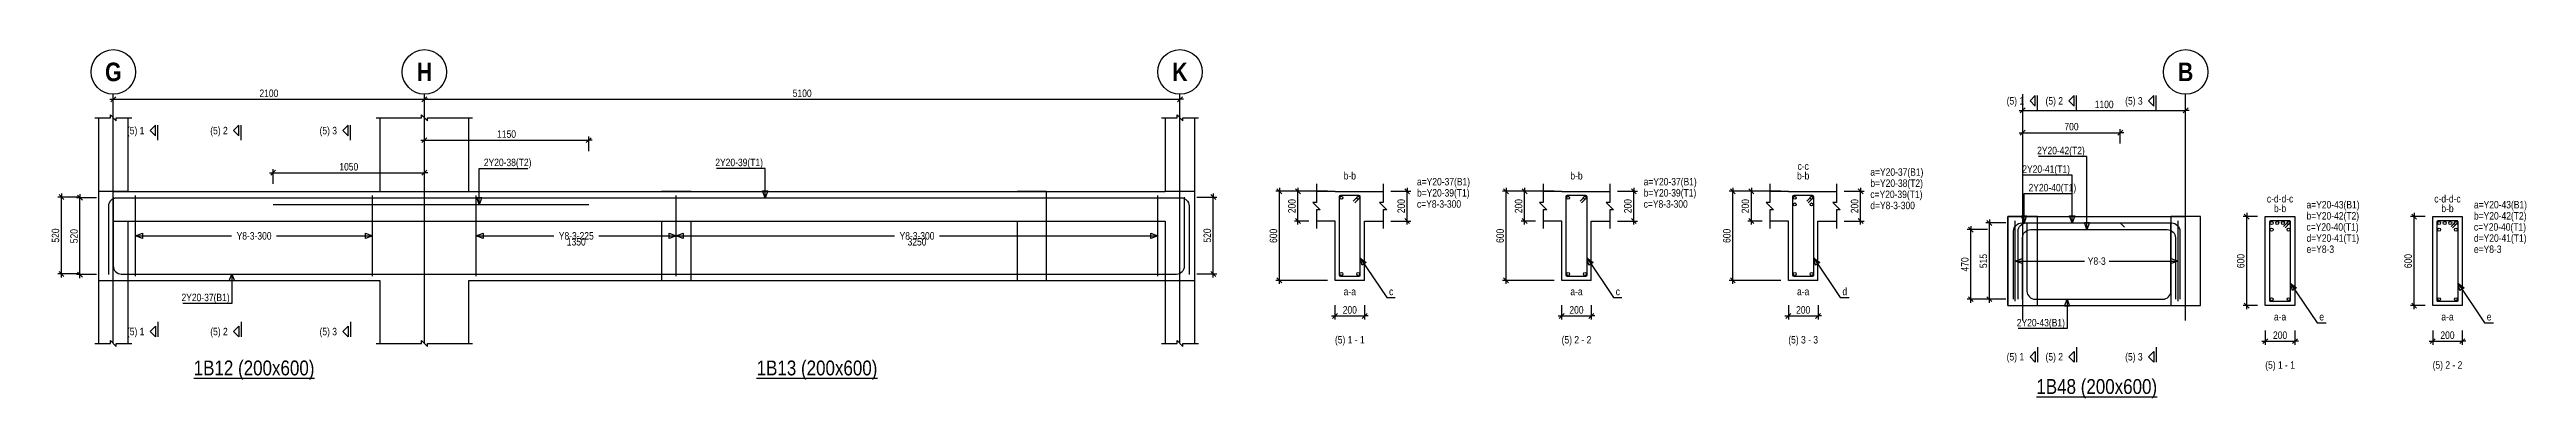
# Model space of a CAD drawing. Extents: x 0 to 206258, y -403073 to 0.
# Drawn here: x 40348 to 73787, y -247194 to -242494 of the extents above; entities that cross this region are included whole.
import ezdxf
from ezdxf.enums import TextEntityAlignment as Align
from ezdxf.lldxf.tags import DXFTag

# ---------------------------------------------------------------- set-up
doc = ezdxf.new("R2010")
doc.units = 0
doc.header["$LTSCALE"] = 1000
for name, color, linetype in [('Axis Circle(Dir 2)', 150, 'Continuous'), ('Axis Label(Dir 1)', 7, 'Continuous'), ('Axis Line(Dir 2)', 150, 'CENTER2'), ('Break Line', 5, 'Continuous'), ('Dimension Line', 5, 'Continuous'), ('Dimension Text', 5, 'Continuous'), ('Front Elevation Line', 40, 'Continuous'), ('Leader Line', 5, 'Continuous'), ('Link Line', 3, 'Continuous'), ('Rebar Kink', 4, 'Continuous'), ('Rebar Label', 6, 'Continuous'), ('Rebar Line', 7, 'Continuous'), ('Section Label', 1, 'Continuous'), ('Section Line', 1, 'Continuous'), ('Top Rebar Label', 6, 'Continuous'), ('Top Rebar Line', 7, 'Continuous')]:
    doc.layers.add(name, color=color, linetype=linetype)
for name, color, linetype, true_color in [('Back Elevation Line', 191, 'HIDDEN2', 0xd4aaff), ('Beam Label(D)', 94, 'Continuous', 0x008100), ('Beam Line(D)', 112, 'Continuous', 0x00bd5e), ('Link Label', 94, 'Continuous', 0x008100)]:
    doc.layers.add(name, color=color, linetype=linetype, true_color=true_color)
doc.styles.add('Axis Label(Dir 1)', font='ARIALNB.TTF', dxfattribs={"height": 250})
doc.styles.add('Beam Label(D)', font='ARIALN.TTF', dxfattribs={"height": 200})
doc.styles.add('Dimension Text', font='ARIALN.TTF', dxfattribs={"height": 100})
doc.styles.add('Link Label', font='ARIALN.TTF', dxfattribs={"height": 100})
doc.styles.add('Rebar Label', font='ARIALN.TTF', dxfattribs={"height": 100})
doc.styles.add('Section Label', font='ARIALN.TTF', dxfattribs={"height": 100})
doc.styles.add('Top Rebar Label', font='ARIALN.TTF', dxfattribs={"height": 100})
tags = doc.linetypes.add('CENTER2', pattern=[1.125, 0.75, -0.125, 0.125, -0.125]).pattern_tags.tags
tags[10:11] = [DXFTag(74, 4), DXFTag(75, 0), DXFTag(340, '0'), DXFTag(46, 0.0), DXFTag(50, 0.0), DXFTag(44, 0.0), DXFTag(45, 0.0)]
tags[8:9] = [DXFTag(74, 4), DXFTag(75, 0), DXFTag(340, '0'), DXFTag(46, 0.0), DXFTag(50, 0.0), DXFTag(44, 0.0), DXFTag(45, 0.0)]
tags[6:7] = [DXFTag(74, 4), DXFTag(75, 0), DXFTag(340, '0'), DXFTag(46, 0.0), DXFTag(50, 0.0), DXFTag(44, 0.0), DXFTag(45, 0.0)]
tags[4:5] = [DXFTag(74, 4), DXFTag(75, 0), DXFTag(340, '0'), DXFTag(46, 0.0), DXFTag(50, 0.0), DXFTag(44, 0.0), DXFTag(45, 0.0)]
tags = doc.linetypes.add('HIDDEN2', pattern=[0.1875, 0.125, -0.0625]).pattern_tags.tags
tags[6:7] = [DXFTag(74, 4), DXFTag(75, 0), DXFTag(340, '0'), DXFTag(46, 0.0), DXFTag(50, 0.0), DXFTag(44, 0.0), DXFTag(45, 0.0)]
tags[4:5] = [DXFTag(74, 4), DXFTag(75, 0), DXFTag(340, '0'), DXFTag(46, 0.0), DXFTag(50, 0.0), DXFTag(44, 0.0), DXFTag(45, 0.0)]
doc.dimstyles.new('BEAM', dxfattribs={"dimtxt": 100, "dimasz": 30, "dimexe": 48.3, "dimexo": 103.5, "dimgap": 30, "dimtad": 1, "dimtoh": 1, "dimdec": 1, "dimlfac": 0.5, "dimdsep": 46, "dimtxsty": 'Dimension Text', "dimblk": 'PCDIM_TICK', "dimcen": 0.09, "dimclrd": 5, "dimclre": 5, "dimclrt": 5, "dimadec": 1, "dimazin": 0, "dimtp": 1, "dimtm": 1, "dimtfac": 1, "dimtdec": 4, "dimtofl": 0, "dimtmove": 0, "dimatfit": 3, "dimfxl": 1, "dimtolj": 1, "dimtzin": 0, "dimarcsym": 0})

msp = doc.modelspace()

# ---------------------------------------------------------------- texts
at = {"layer": 'Axis Label(Dir 1)', "transparency": 33554687, "style": 'Axis Label(Dir 1)'}
for s, p in [('G', (41209.057, -242794.284)), ('H', (45409.057, -242794.284)), ('K', (55609.057, -242794.284)), ('B', (69185.966, -242794.284))]:
    msp.add_text(s, height=250, dxfattribs=at).set_placement(p, align=Align.MIDDLE_CENTER)
at = {"layer": 'Beam Label(D)', "transparency": 33554687, "style": 'Beam Label(D)'}
for s, p in [('%%U1B12 (200x600)', (43109.057, -246684.284)), ('%%U1B13 (200x600)', (50709.057, -246684.284)), ('%%U1B48 (200x600)', (67985.966, -246934.284))]:
    msp.add_text(s, height=200, dxfattribs=at).set_placement(p, align=Align.TOP_CENTER)
at = {"layer": 'Dimension Text', "transparency": 33554687, "style": 'Dimension Text'}
for s, p in [('1350', (47459.057, -245034.284)), ('3250', (52059.057, -245034.284))]:
    msp.add_text(s, height=100, dxfattribs=at).set_placement(p, align=Align.TOP_CENTER)
at = {"layer": 'Link Label', "transparency": 33554687, "style": 'Link Label'}
for s, p in [(' c=Y8-3-300', (58777.057, -244624.284)), (' c=Y8-3-300', (61837.296, -244624.284)), (' d=Y8-3-300', (64897.535, -244644.284)), (' e=Y8-3', (70785.966, -245234.284)), (' e=Y8-3', (73046.205, -245234.284)), ('c', (58432.057, -245804.284)), ('c', (61492.296, -245804.284)), ('d', (64552.535, -245804.284)), ('e', (70990.966, -246144.284)), ('e', (73251.205, -246144.284))]:
    msp.add_text(s, height=100, dxfattribs=at).set_placement(p)
for s, p in [('Y8-3-300', (43109.057, -245004.284)), ('Y8-3-225', (47459.057, -245004.284)), ('Y8-3-300', (52059.057, -245004.284)), ('Y8-3', (67985.966, -245344.284))]:
    msp.add_text(s, height=100, dxfattribs=at).set_placement(p, align=Align.MIDDLE_CENTER)
at = {"layer": 'Rebar Label', "transparency": 33554687, "style": 'Rebar Label'}
for s, p in [('c-c', (64022.535, -244144.284)), ('b-b', (57902.057, -244274.284)), ('b-b', (60962.296, -244274.284)), ('b-b', (64022.535, -244274.284)), ('c-d-d-c', (70460.966, -244584.284)), ('b-b', (70460.966, -244714.284)), ('c-d-d-c', (72721.205, -244584.284)), ('b-b', (72721.205, -244714.284)), ('a-a', (57902.057, -245834.284)), ('a-a', (60962.296, -245834.284)), ('a-a', (64022.535, -245834.284)), ('a-a', (70460.966, -246174.284)), ('a-a', (72721.205, -246174.284))]:
    msp.add_text(s, height=100, dxfattribs=at).set_placement(p, align=Align.BOTTOM_CENTER)
for s, p in [(' a=Y20-37(B1)', (64897.535, -244194.284)), (' a=Y20-37(B1)', (58777.057, -244324.284)), (' a=Y20-37(B1)', (61837.296, -244324.284)), (' a=Y20-43(B1)', (70785.966, -244634.284)), (' a=Y20-43(B1)', (73046.205, -244634.284))]:
    msp.add_text(s, height=100, dxfattribs=at).set_placement(p)
for s, p in [(' 2Y20-37(B1)', (42779.057, -245884.284)), (' 2Y20-43(B1)', (67555.966, -246224.284))]:
    msp.add_text(s, height=100, dxfattribs=at).set_placement(p, align=Align.RIGHT)
at = {"layer": 'Section Label', "transparency": 33554687, "style": 'Section Label'}
for s, p in [('(5) 1', (67005.256, -243184.994)), ('(5) 2', (67530.256, -243184.994)), ('(5) 3', (68605.255, -243184.994)), ('(5) 1', (41628.346, -243584.994)), ('(5) 2', (42753.346, -243584.994)), ('(5) 3', (44228.346, -243584.994)), ('(5) 1', (41628.346, -246293.573)), ('(5) 2', (42753.346, -246293.573)), ('(5) 3', (44228.346, -246293.573)), ('(5) 1', (67005.256, -246633.573)), ('(5) 2', (67530.256, -246633.573)), ('(5) 3', (68605.255, -246633.573))]:
    msp.add_text(s, height=100, dxfattribs=at).set_placement(p, align=Align.MIDDLE_RIGHT)
for s, p in [('(5) 1 - 1', (57902.057, -246484.284)), ('(5) 2 - 2', (60962.296, -246484.284)), ('(5) 3 - 3', (64022.535, -246484.284)), ('(5) 1 - 1', (70460.966, -246824.284)), ('(5) 2 - 2', (72721.205, -246824.284))]:
    msp.add_text(s, height=100, dxfattribs=at).set_placement(p, align=Align.BOTTOM_CENTER)
at = {"layer": 'Top Rebar Label', "transparency": 33554687, "style": 'Top Rebar Label'}
for s, p in [(' 2Y20-38(T2)', (46179.057, -244064.284)), (' b=Y20-39(T1)', (58777.057, -244474.284)), (' b=Y20-39(T1)', (61837.296, -244474.284)), (' c=Y20-39(T1)', (64897.535, -244494.284)), (' b=Y20-38(T2)', (64897.535, -244344.284)), (' 2Y20-40(T1)', (67033.966, -244404.284)), (' b=Y20-42(T2)', (70785.966, -244784.284)), (' b=Y20-42(T2)', (73046.205, -244784.284)), (' c=Y20-40(T1)', (70785.966, -244934.284)), (' d=Y20-41(T1)', (70785.966, -245084.284)), (' c=Y20-40(T1)', (73046.205, -244934.284)), (' d=Y20-41(T1)', (73046.205, -245084.284))]:
    msp.add_text(s, height=100, dxfattribs=at).set_placement(p)
for s, p in [(' 2Y20-39(T1)', (49979.057, -244064.284)), (' 2Y20-41(T1)', (67623.966, -244154.284)), (' 2Y20-42(T2)', (67823.966, -243904.284))]:
    msp.add_text(s, height=100, dxfattribs=at).set_placement(p, align=Align.RIGHT)

# ---------------------------------------------------------------- blocks, each defined once
blk = doc.blocks.new('PCDIM_TICK')
at = {"layer": 'Dimension Line', "color": 0, "transparency": 33554687}
for p, q in [((1.1, 1.1), (-1.1, -1.1)), ((1.6, 0), (0, 0))]:
    blk.add_line(p, q, dxfattribs=at)
blk = doc.blocks.new('*U3196')
at = {"layer": 'Dimension Line', "color": 5, "true_color": 0x0000ff, "transparency": 16777216}
for p, q in [((43367, -244301), (43367, -244106)), ((45409, -244301), (45409, -244106)), ((43367, -244154), (45409, -244154))]:
    blk.add_line(p, q, dxfattribs=at)
at = {"layer": 'Dimension Line', "color": 5, "true_color": 0x0000ff, "transparency": 16777216, "xscale": 30, "yscale": 30, "rotation": 180.0000000000004}
blk.add_blockref('PCDIM_TICK', (43367, -244154), dxfattribs=at)
at = {"layer": 'Dimension Line', "color": 5, "true_color": 0x0000ff, "transparency": 16777216, "xscale": 30, "yscale": 30}
blk.add_blockref('PCDIM_TICK', (45409, -244154), dxfattribs=at)
at = {"layer": 'Dimension Line', "color": 5, "true_color": 0x0000ff, "transparency": 16777216, "insert": (44388, -244124), "char_height": 100, "width": 238.4, "attachment_point": 8, "style": 'Dimension Text'}
blk.add_mtext('1050', dxfattribs=at)
blk = doc.blocks.new('*U3197')
at = {"layer": 'Dimension Line', "color": 5, "true_color": 0x0000ff, "transparency": 16777216}
for p, q in [((40984, -244490), (40711, -244490)), ((40759, -245526), (40759, -244490)), ((40984, -245526), (40711, -245526))]:
    blk.add_line(p, q, dxfattribs=at)
at = {"layer": 'Dimension Line', "color": 5, "true_color": 0x0000ff, "transparency": 16777216, "xscale": 30, "yscale": 30}
for p, rotation in [((40759, -244490), 89.99999999999447), ((40759, -245526), 269.9999999999834)]:
    blk.add_blockref('PCDIM_TICK', p, dxfattribs=dict(at, rotation=rotation))
at = {"layer": 'Dimension Line', "color": 5, "true_color": 0x0000ff, "transparency": 16777216, "insert": (40729, -245008), "char_height": 100, "width": 181.5, "attachment_point": 8, "rotation": 90, "style": 'Dimension Text'}
blk.add_mtext('520', dxfattribs=at)
blk = doc.blocks.new('*U3198')
at = {"layer": 'Dimension Line', "color": 5, "true_color": 0x0000ff, "transparency": 16777216}
for p, q in [((40734, -244482), (40461, -244482)), ((40509, -245518), (40509, -244482)), ((40734, -245518), (40461, -245518))]:
    blk.add_line(p, q, dxfattribs=at)
at = {"layer": 'Dimension Line', "color": 5, "true_color": 0x0000ff, "transparency": 16777216, "xscale": 30, "yscale": 30}
for p, rotation in [((40509, -244482), 89.99999999999447), ((40509, -245518), 269.9999999999834)]:
    blk.add_blockref('PCDIM_TICK', p, dxfattribs=dict(at, rotation=rotation))
at = {"layer": 'Dimension Line', "color": 5, "true_color": 0x0000ff, "transparency": 16777216, "insert": (40479, -245000), "char_height": 100, "width": 181.5, "attachment_point": 8, "rotation": 90, "style": 'Dimension Text'}
blk.add_mtext('520', dxfattribs=at)
blk = doc.blocks.new('*U3199')
at = {"layer": 'Dimension Line', "color": 5, "true_color": 0x0000ff, "transparency": 16777216}
for p, q in [((41209, -243311), (41209, -243116)), ((41209, -243164), (45409, -243164)), ((45409, -243311), (45409, -243116))]:
    blk.add_line(p, q, dxfattribs=at)
at = {"layer": 'Dimension Line', "color": 5, "true_color": 0x0000ff, "transparency": 16777216, "xscale": 30, "yscale": 30, "rotation": 180.0000000000004}
blk.add_blockref('PCDIM_TICK', (41209, -243164), dxfattribs=at)
at = {"layer": 'Dimension Line', "color": 5, "true_color": 0x0000ff, "transparency": 16777216, "xscale": 30, "yscale": 30}
blk.add_blockref('PCDIM_TICK', (45409, -243164), dxfattribs=at)
at = {"layer": 'Dimension Line', "color": 5, "true_color": 0x0000ff, "transparency": 16777216, "insert": (43309, -243134), "char_height": 100, "width": 247.25, "attachment_point": 8, "style": 'Dimension Text'}
blk.add_mtext('2100', dxfattribs=at)
blk = doc.blocks.new('*U3212')
at = {"layer": 'Dimension Line', "color": 5, "true_color": 0x0000ff, "transparency": 16777216}
for p, q in [((45409, -243861), (45409, -243666)), ((45409, -243714), (47627, -243714)), ((47627, -243861), (47627, -243666))]:
    blk.add_line(p, q, dxfattribs=at)
at = {"layer": 'Dimension Line', "color": 5, "true_color": 0x0000ff, "transparency": 16777216, "xscale": 30, "yscale": 30, "rotation": 180.0000000000004}
blk.add_blockref('PCDIM_TICK', (45409, -243714), dxfattribs=at)
at = {"layer": 'Dimension Line', "color": 5, "true_color": 0x0000ff, "transparency": 16777216, "xscale": 30, "yscale": 30}
blk.add_blockref('PCDIM_TICK', (47627, -243714), dxfattribs=at)
at = {"layer": 'Dimension Line', "color": 5, "true_color": 0x0000ff, "transparency": 16777216, "insert": (46518, -243684), "char_height": 100, "width": 238.4, "attachment_point": 8, "style": 'Dimension Text'}
blk.add_mtext('1150', dxfattribs=at)
blk = doc.blocks.new('*U3213')
at = {"layer": 'Dimension Line', "color": 5, "true_color": 0x0000ff, "transparency": 16777216}
for p, q in [((55835, -244482), (56107, -244482)), ((56059, -245518), (56059, -244482)), ((55835, -245518), (56107, -245518))]:
    blk.add_line(p, q, dxfattribs=at)
at = {"layer": 'Dimension Line', "color": 5, "true_color": 0x0000ff, "transparency": 16777216, "xscale": 30, "yscale": 30}
for p, rotation in [((56059, -244482), 89.99999999999447), ((56059, -245518), 269.9999999999834)]:
    blk.add_blockref('PCDIM_TICK', p, dxfattribs=dict(at, rotation=rotation))
at = {"layer": 'Dimension Line', "color": 5, "true_color": 0x0000ff, "transparency": 16777216, "insert": (56029, -245000), "char_height": 100, "width": 181.5, "attachment_point": 8, "rotation": 90, "style": 'Dimension Text'}
blk.add_mtext('520', dxfattribs=at)
blk = doc.blocks.new('*U3214')
at = {"layer": 'Dimension Line', "color": 5, "true_color": 0x0000ff, "transparency": 16777216}
for p, q in [((45409, -243311), (45409, -243116)), ((45409, -243164), (55609, -243164)), ((55609, -243311), (55609, -243116))]:
    blk.add_line(p, q, dxfattribs=at)
at = {"layer": 'Dimension Line', "color": 5, "true_color": 0x0000ff, "transparency": 16777216, "xscale": 30, "yscale": 30, "rotation": 180.0000000000004}
blk.add_blockref('PCDIM_TICK', (45409, -243164), dxfattribs=at)
at = {"layer": 'Dimension Line', "color": 5, "true_color": 0x0000ff, "transparency": 16777216, "xscale": 30, "yscale": 30}
blk.add_blockref('PCDIM_TICK', (55609, -243164), dxfattribs=at)
at = {"layer": 'Dimension Line', "color": 5, "true_color": 0x0000ff, "transparency": 16777216, "insert": (50509, -243134), "char_height": 100, "width": 245.98, "attachment_point": 8, "style": 'Dimension Text'}
blk.add_mtext('5100', dxfattribs=at)
blk = doc.blocks.new('*U3200')
at = {"layer": 'Dimension Line', "color": 5, "true_color": 0x0000ff, "transparency": 16777216}
for p, q in [((58456, -244404), (58725, -244404)), ((58677, -244804), (58677, -244404)), ((58456, -244804), (58725, -244804))]:
    blk.add_line(p, q, dxfattribs=at)
at = {"layer": 'Dimension Line', "color": 5, "true_color": 0x0000ff, "transparency": 16777216, "xscale": 30, "yscale": 30}
for p, rotation in [((58677, -244404), 89.99999999999447), ((58677, -244804), 269.9999999999834)]:
    blk.add_blockref('PCDIM_TICK', p, dxfattribs=dict(at, rotation=rotation))
at = {"layer": 'Dimension Line', "color": 5, "true_color": 0x0000ff, "transparency": 16777216, "insert": (58647, -244604), "char_height": 100, "width": 182.77, "attachment_point": 8, "rotation": 90, "style": 'Dimension Text'}
blk.add_mtext('200', dxfattribs=at)
blk = doc.blocks.new('*U3201')
at = {"layer": 'Dimension Line', "color": 5, "true_color": 0x0000ff, "transparency": 16777216}
for p, q in [((57349, -244404), (57154, -244404)), ((57202, -244804), (57202, -244404)), ((57349, -244804), (57154, -244804))]:
    blk.add_line(p, q, dxfattribs=at)
at = {"layer": 'Dimension Line', "color": 5, "true_color": 0x0000ff, "transparency": 16777216, "xscale": 30, "yscale": 30}
for p, rotation in [((57202, -244404), 89.99999999999447), ((57202, -244804), 269.9999999999834)]:
    blk.add_blockref('PCDIM_TICK', p, dxfattribs=dict(at, rotation=rotation))
at = {"layer": 'Dimension Line', "color": 5, "true_color": 0x0000ff, "transparency": 16777216, "insert": (57172, -244604), "char_height": 100, "width": 182.77, "attachment_point": 8, "rotation": 90, "style": 'Dimension Text'}
blk.add_mtext('200', dxfattribs=at)
blk = doc.blocks.new('*U3202')
at = {"layer": 'Dimension Line', "color": 5, "true_color": 0x0000ff, "transparency": 16777216}
for p, q in [((57599, -244404), (56904, -244404)), ((56952, -245604), (56952, -244404)), ((57599, -245604), (56904, -245604))]:
    blk.add_line(p, q, dxfattribs=at)
at = {"layer": 'Dimension Line', "color": 5, "true_color": 0x0000ff, "transparency": 16777216, "xscale": 30, "yscale": 30}
for p, rotation in [((56952, -244404), 89.99999999999447), ((56952, -245604), 269.9999999999834)]:
    blk.add_blockref('PCDIM_TICK', p, dxfattribs=dict(at, rotation=rotation))
at = {"layer": 'Dimension Line', "color": 5, "true_color": 0x0000ff, "transparency": 16777216, "insert": (56922, -245004), "char_height": 100, "width": 181.97, "attachment_point": 8, "rotation": 90, "style": 'Dimension Text'}
blk.add_mtext('600', dxfattribs=at)
blk = doc.blocks.new('*U3203')
at = {"layer": 'Dimension Line', "color": 5, "true_color": 0x0000ff, "transparency": 16777216}
for p, q in [((57702, -245938), (57702, -246133)), ((57702, -246084), (58102, -246084)), ((58102, -245938), (58102, -246133))]:
    blk.add_line(p, q, dxfattribs=at)
at = {"layer": 'Dimension Line', "color": 5, "true_color": 0x0000ff, "transparency": 16777216, "xscale": 30, "yscale": 30, "rotation": 180.0000000000004}
blk.add_blockref('PCDIM_TICK', (57702, -246084), dxfattribs=at)
at = {"layer": 'Dimension Line', "color": 5, "true_color": 0x0000ff, "transparency": 16777216, "xscale": 30, "yscale": 30}
blk.add_blockref('PCDIM_TICK', (58102, -246084), dxfattribs=at)
at = {"layer": 'Dimension Line', "color": 5, "true_color": 0x0000ff, "transparency": 16777216, "insert": (57902, -246054), "char_height": 100, "width": 182.77, "attachment_point": 8, "style": 'Dimension Text'}
blk.add_mtext('200', dxfattribs=at)
blk = doc.blocks.new('*U3204')
at = {"layer": 'Dimension Line', "color": 5, "true_color": 0x0000ff, "transparency": 16777216}
for p, q in [((61516, -244404), (61786, -244404)), ((61737, -244804), (61737, -244404)), ((61516, -244804), (61786, -244804))]:
    blk.add_line(p, q, dxfattribs=at)
at = {"layer": 'Dimension Line', "color": 5, "true_color": 0x0000ff, "transparency": 16777216, "xscale": 30, "yscale": 30}
for p, rotation in [((61737, -244404), 89.99999999999447), ((61737, -244804), 269.9999999999834)]:
    blk.add_blockref('PCDIM_TICK', p, dxfattribs=dict(at, rotation=rotation))
at = {"layer": 'Dimension Line', "color": 5, "true_color": 0x0000ff, "transparency": 16777216, "insert": (61707, -244604), "char_height": 100, "width": 182.77, "attachment_point": 8, "rotation": 90, "style": 'Dimension Text'}
blk.add_mtext('200', dxfattribs=at)
blk = doc.blocks.new('*U3205')
at = {"layer": 'Dimension Line', "color": 5, "true_color": 0x0000ff, "transparency": 16777216}
for p, q in [((60409, -244404), (60214, -244404)), ((60262, -244804), (60262, -244404)), ((60409, -244804), (60214, -244804))]:
    blk.add_line(p, q, dxfattribs=at)
at = {"layer": 'Dimension Line', "color": 5, "true_color": 0x0000ff, "transparency": 16777216, "xscale": 30, "yscale": 30}
for p, rotation in [((60262, -244404), 89.99999999999447), ((60262, -244804), 269.9999999999834)]:
    blk.add_blockref('PCDIM_TICK', p, dxfattribs=dict(at, rotation=rotation))
at = {"layer": 'Dimension Line', "color": 5, "true_color": 0x0000ff, "transparency": 16777216, "insert": (60232, -244604), "char_height": 100, "width": 182.77, "attachment_point": 8, "rotation": 90, "style": 'Dimension Text'}
blk.add_mtext('200', dxfattribs=at)
blk = doc.blocks.new('*U3206')
at = {"layer": 'Dimension Line', "color": 5, "true_color": 0x0000ff, "transparency": 16777216}
for p, q in [((60659, -244404), (59964, -244404)), ((60012, -245604), (60012, -244404)), ((60659, -245604), (59964, -245604))]:
    blk.add_line(p, q, dxfattribs=at)
at = {"layer": 'Dimension Line', "color": 5, "true_color": 0x0000ff, "transparency": 16777216, "xscale": 30, "yscale": 30}
for p, rotation in [((60012, -244404), 89.99999999999447), ((60012, -245604), 269.9999999999834)]:
    blk.add_blockref('PCDIM_TICK', p, dxfattribs=dict(at, rotation=rotation))
at = {"layer": 'Dimension Line', "color": 5, "true_color": 0x0000ff, "transparency": 16777216, "insert": (59982, -245004), "char_height": 100, "width": 181.97, "attachment_point": 8, "rotation": 90, "style": 'Dimension Text'}
blk.add_mtext('600', dxfattribs=at)
blk = doc.blocks.new('*U3207')
at = {"layer": 'Dimension Line', "color": 5, "true_color": 0x0000ff, "transparency": 16777216}
for p, q in [((60762, -245938), (60762, -246133)), ((60762, -246084), (61162, -246084)), ((61162, -245938), (61162, -246133))]:
    blk.add_line(p, q, dxfattribs=at)
at = {"layer": 'Dimension Line', "color": 5, "true_color": 0x0000ff, "transparency": 16777216, "xscale": 30, "yscale": 30, "rotation": 180.0000000000004}
blk.add_blockref('PCDIM_TICK', (60762, -246084), dxfattribs=at)
at = {"layer": 'Dimension Line', "color": 5, "true_color": 0x0000ff, "transparency": 16777216, "xscale": 30, "yscale": 30}
blk.add_blockref('PCDIM_TICK', (61162, -246084), dxfattribs=at)
at = {"layer": 'Dimension Line', "color": 5, "true_color": 0x0000ff, "transparency": 16777216, "insert": (60962, -246054), "char_height": 100, "width": 182.77, "attachment_point": 8, "style": 'Dimension Text'}
blk.add_mtext('200', dxfattribs=at)
blk = doc.blocks.new('*U3208')
at = {"layer": 'Dimension Line', "color": 5, "true_color": 0x0000ff, "transparency": 16777216}
for p, q in [((64576, -244404), (64846, -244404)), ((64798, -244804), (64798, -244404)), ((64576, -244804), (64846, -244804))]:
    blk.add_line(p, q, dxfattribs=at)
at = {"layer": 'Dimension Line', "color": 5, "true_color": 0x0000ff, "transparency": 16777216, "xscale": 30, "yscale": 30}
for p, rotation in [((64798, -244404), 89.99999999999447), ((64798, -244804), 269.9999999999834)]:
    blk.add_blockref('PCDIM_TICK', p, dxfattribs=dict(at, rotation=rotation))
at = {"layer": 'Dimension Line', "color": 5, "true_color": 0x0000ff, "transparency": 16777216, "insert": (64768, -244604), "char_height": 100, "width": 182.77, "attachment_point": 8, "rotation": 90, "style": 'Dimension Text'}
blk.add_mtext('200', dxfattribs=at)
blk = doc.blocks.new('*U3209')
at = {"layer": 'Dimension Line', "color": 5, "true_color": 0x0000ff, "transparency": 16777216}
for p, q in [((63469, -244404), (63274, -244404)), ((63323, -244804), (63323, -244404)), ((63469, -244804), (63274, -244804))]:
    blk.add_line(p, q, dxfattribs=at)
at = {"layer": 'Dimension Line', "color": 5, "true_color": 0x0000ff, "transparency": 16777216, "xscale": 30, "yscale": 30}
for p, rotation in [((63323, -244404), 89.99999999999447), ((63323, -244804), 269.9999999999834)]:
    blk.add_blockref('PCDIM_TICK', p, dxfattribs=dict(at, rotation=rotation))
at = {"layer": 'Dimension Line', "color": 5, "true_color": 0x0000ff, "transparency": 16777216, "insert": (63293, -244604), "char_height": 100, "width": 182.77, "attachment_point": 8, "rotation": 90, "style": 'Dimension Text'}
blk.add_mtext('200', dxfattribs=at)
blk = doc.blocks.new('*U3210')
at = {"layer": 'Dimension Line', "color": 5, "true_color": 0x0000ff, "transparency": 16777216}
for p, q in [((63719, -244404), (63024, -244404)), ((63073, -245604), (63073, -244404)), ((63719, -245604), (63024, -245604))]:
    blk.add_line(p, q, dxfattribs=at)
at = {"layer": 'Dimension Line', "color": 5, "true_color": 0x0000ff, "transparency": 16777216, "xscale": 30, "yscale": 30}
for p, rotation in [((63073, -244404), 89.99999999999447), ((63073, -245604), 269.9999999999834)]:
    blk.add_blockref('PCDIM_TICK', p, dxfattribs=dict(at, rotation=rotation))
at = {"layer": 'Dimension Line', "color": 5, "true_color": 0x0000ff, "transparency": 16777216, "insert": (63043, -245004), "char_height": 100, "width": 181.97, "attachment_point": 8, "rotation": 90, "style": 'Dimension Text'}
blk.add_mtext('600', dxfattribs=at)
blk = doc.blocks.new('*U3211')
at = {"layer": 'Dimension Line', "color": 5, "true_color": 0x0000ff, "transparency": 16777216}
for p, q in [((63823, -245938), (63823, -246133)), ((63823, -246084), (64223, -246084)), ((64223, -245938), (64223, -246133))]:
    blk.add_line(p, q, dxfattribs=at)
at = {"layer": 'Dimension Line', "color": 5, "true_color": 0x0000ff, "transparency": 16777216, "xscale": 30, "yscale": 30, "rotation": 180.0000000000004}
blk.add_blockref('PCDIM_TICK', (63823, -246084), dxfattribs=at)
at = {"layer": 'Dimension Line', "color": 5, "true_color": 0x0000ff, "transparency": 16777216, "xscale": 30, "yscale": 30}
blk.add_blockref('PCDIM_TICK', (64223, -246084), dxfattribs=at)
at = {"layer": 'Dimension Line', "color": 5, "true_color": 0x0000ff, "transparency": 16777216, "insert": (64023, -246054), "char_height": 100, "width": 182.77, "attachment_point": 8, "style": 'Dimension Text'}
blk.add_mtext('200', dxfattribs=at)
blk = doc.blocks.new('*U3215')
at = {"layer": 'Dimension Line', "color": 5, "true_color": 0x0000ff, "transparency": 16777216}
for p, q in [((66986, -243761), (66986, -243566)), ((66986, -243614), (68304, -243614)), ((68304, -243761), (68304, -243566))]:
    blk.add_line(p, q, dxfattribs=at)
at = {"layer": 'Dimension Line', "color": 5, "true_color": 0x0000ff, "transparency": 16777216, "xscale": 30, "yscale": 30, "rotation": 180.0000000000004}
blk.add_blockref('PCDIM_TICK', (66986, -243614), dxfattribs=at)
at = {"layer": 'Dimension Line', "color": 5, "true_color": 0x0000ff, "transparency": 16777216, "xscale": 30, "yscale": 30}
blk.add_blockref('PCDIM_TICK', (68304, -243614), dxfattribs=at)
at = {"layer": 'Dimension Line', "color": 5, "true_color": 0x0000ff, "transparency": 16777216, "insert": (67645, -243584), "char_height": 100, "width": 180.83, "attachment_point": 8, "style": 'Dimension Text'}
blk.add_mtext('700', dxfattribs=at)
blk = doc.blocks.new('*U3216')
at = {"layer": 'Dimension Line', "color": 5, "true_color": 0x0000ff, "transparency": 16777216}
for p, q in [((66760, -244830), (66488, -244830)), ((66536, -245858), (66536, -244830)), ((66760, -245858), (66488, -245858))]:
    blk.add_line(p, q, dxfattribs=at)
at = {"layer": 'Dimension Line', "color": 5, "true_color": 0x0000ff, "transparency": 16777216, "xscale": 30, "yscale": 30}
for p, rotation in [((66536, -244830), 89.99999999999447), ((66536, -245858), 269.9999999999834)]:
    blk.add_blockref('PCDIM_TICK', p, dxfattribs=dict(at, rotation=rotation))
at = {"layer": 'Dimension Line', "color": 5, "true_color": 0x0000ff, "transparency": 16777216, "insert": (66506, -245344), "char_height": 100, "width": 182.37, "attachment_point": 8, "rotation": 90, "style": 'Dimension Text'}
blk.add_mtext('515', dxfattribs=at)
blk = doc.blocks.new('*U3217')
at = {"layer": 'Dimension Line', "color": 5, "true_color": 0x0000ff, "transparency": 16777216}
for p, q in [((66510, -244920), (66238, -244920)), ((66286, -245858), (66286, -244920)), ((66510, -245858), (66238, -245858))]:
    blk.add_line(p, q, dxfattribs=at)
at = {"layer": 'Dimension Line', "color": 5, "true_color": 0x0000ff, "transparency": 16777216, "xscale": 30, "yscale": 30}
for p, rotation in [((66286, -244920), 89.99999999999447), ((66286, -245858), 269.9999999999834)]:
    blk.add_blockref('PCDIM_TICK', p, dxfattribs=dict(at, rotation=rotation))
at = {"layer": 'Dimension Line', "color": 5, "true_color": 0x0000ff, "transparency": 16777216, "insert": (66256, -245389), "char_height": 100, "width": 184.72, "attachment_point": 8, "rotation": 90, "style": 'Dimension Text'}
blk.add_mtext('470', dxfattribs=at)
blk = doc.blocks.new('*U3218')
at = {"layer": 'Dimension Line', "color": 5, "true_color": 0x0000ff, "transparency": 16777216}
for p, q in [((66986, -243461), (66986, -243266)), ((66986, -243314), (69186, -243314)), ((69186, -243461), (69186, -243266))]:
    blk.add_line(p, q, dxfattribs=at)
at = {"layer": 'Dimension Line', "color": 5, "true_color": 0x0000ff, "transparency": 16777216, "xscale": 30, "yscale": 30, "rotation": 180.0000000000004}
blk.add_blockref('PCDIM_TICK', (66986, -243314), dxfattribs=at)
at = {"layer": 'Dimension Line', "color": 5, "true_color": 0x0000ff, "transparency": 16777216, "xscale": 30, "yscale": 30}
blk.add_blockref('PCDIM_TICK', (69186, -243314), dxfattribs=at)
at = {"layer": 'Dimension Line', "color": 5, "true_color": 0x0000ff, "transparency": 16777216, "insert": (68086, -243284), "char_height": 100, "width": 238.4, "attachment_point": 8, "style": 'Dimension Text'}
blk.add_mtext('1100', dxfattribs=at)
blk = doc.blocks.new('*U3219')
at = {"layer": 'Dimension Line', "color": 5, "true_color": 0x0000ff, "transparency": 16777216}
for p, q in [((70157, -244744), (69963, -244744)), ((70011, -245944), (70011, -244744)), ((70157, -245944), (69963, -245944))]:
    blk.add_line(p, q, dxfattribs=at)
at = {"layer": 'Dimension Line', "color": 5, "true_color": 0x0000ff, "transparency": 16777216, "xscale": 30, "yscale": 30}
for p, rotation in [((70011, -244744), 89.99999999999447), ((70011, -245944), 269.9999999999834)]:
    blk.add_blockref('PCDIM_TICK', p, dxfattribs=dict(at, rotation=rotation))
at = {"layer": 'Dimension Line', "color": 5, "true_color": 0x0000ff, "transparency": 16777216, "insert": (69981, -245344), "char_height": 100, "width": 181.97, "attachment_point": 8, "rotation": 90, "style": 'Dimension Text'}
blk.add_mtext('600', dxfattribs=at)
blk = doc.blocks.new('*U3220')
at = {"layer": 'Dimension Line', "color": 5, "true_color": 0x0000ff, "transparency": 16777216}
for p, q in [((70261, -246278), (70261, -246473)), ((70261, -246424), (70661, -246424)), ((70661, -246278), (70661, -246473))]:
    blk.add_line(p, q, dxfattribs=at)
at = {"layer": 'Dimension Line', "color": 5, "true_color": 0x0000ff, "transparency": 16777216, "xscale": 30, "yscale": 30, "rotation": 180.0000000000004}
blk.add_blockref('PCDIM_TICK', (70261, -246424), dxfattribs=at)
at = {"layer": 'Dimension Line', "color": 5, "true_color": 0x0000ff, "transparency": 16777216, "xscale": 30, "yscale": 30}
blk.add_blockref('PCDIM_TICK', (70661, -246424), dxfattribs=at)
at = {"layer": 'Dimension Line', "color": 5, "true_color": 0x0000ff, "transparency": 16777216, "insert": (70461, -246394), "char_height": 100, "width": 182.77, "attachment_point": 8, "style": 'Dimension Text'}
blk.add_mtext('200', dxfattribs=at)
blk = doc.blocks.new('*U3221')
at = {"layer": 'Dimension Line', "color": 5, "true_color": 0x0000ff, "transparency": 16777216}
for p, q in [((72418, -244744), (72223, -244744)), ((72271, -245944), (72271, -244744)), ((72418, -245944), (72223, -245944))]:
    blk.add_line(p, q, dxfattribs=at)
at = {"layer": 'Dimension Line', "color": 5, "true_color": 0x0000ff, "transparency": 16777216, "xscale": 30, "yscale": 30}
for p, rotation in [((72271, -244744), 89.99999999999447), ((72271, -245944), 269.9999999999834)]:
    blk.add_blockref('PCDIM_TICK', p, dxfattribs=dict(at, rotation=rotation))
at = {"layer": 'Dimension Line', "color": 5, "true_color": 0x0000ff, "transparency": 16777216, "insert": (72241, -245344), "char_height": 100, "width": 181.97, "attachment_point": 8, "rotation": 90, "style": 'Dimension Text'}
blk.add_mtext('600', dxfattribs=at)
blk = doc.blocks.new('*U3222')
at = {"layer": 'Dimension Line', "color": 5, "true_color": 0x0000ff, "transparency": 16777216}
for p, q in [((72521, -246278), (72521, -246473)), ((72521, -246424), (72921, -246424)), ((72921, -246278), (72921, -246473))]:
    blk.add_line(p, q, dxfattribs=at)
at = {"layer": 'Dimension Line', "color": 5, "true_color": 0x0000ff, "transparency": 16777216, "xscale": 30, "yscale": 30, "rotation": 180.0000000000004}
blk.add_blockref('PCDIM_TICK', (72521, -246424), dxfattribs=at)
at = {"layer": 'Dimension Line', "color": 5, "true_color": 0x0000ff, "transparency": 16777216, "xscale": 30, "yscale": 30}
blk.add_blockref('PCDIM_TICK', (72921, -246424), dxfattribs=at)
at = {"layer": 'Dimension Line', "color": 5, "true_color": 0x0000ff, "transparency": 16777216, "insert": (72721, -246394), "char_height": 100, "width": 182.77, "attachment_point": 8, "style": 'Dimension Text'}
blk.add_mtext('200', dxfattribs=at)

# ---------------------------------------------------------------- dimensions: what is measured, and where the dimension line sits
at = {"layer": 'Dimension Line', "transparency": 33554687}
for base, p1, p2, text, picture, middle in [((43309.057, -243164.284), (41209.057, -243414.284), (45409.057, -243414.284), '2100', '*U3199', (43309.057, -243164.284)), ((50509.057, -243164.284), (45409.057, -243414.284), (55609.057, -243414.284), '5100', '*U3214', (50509.057, -243164.284)), ((68085.966, -243314.284), (66985.966, -243564.284), (69185.966, -243564.284), '1100', '*U3218', (68085.966, -243314.284)), ((46518.057, -243714.284), (45409.057, -243964.284), (47627.057, -243964.284), '1150', '*U3212', (46518.057, -243714.284)), ((67644.966, -243614.284), (66985.966, -243864.284), (68303.966, -243864.284), '700', '*U3215', (67644.966, -243614.284)), ((44388.057, -244154.284), (43367.057, -244404.284), (45409.057, -244404.284), '1050', '*U3196', (44388.057, -244154.284)), ((57902.057, -246084.284), (57702.057, -245834.284), (58102.057, -245834.284), '200', '*U3203', (57902.057, -246084.284)), ((60962.296, -246084.284), (60762.296, -245834.284), (61162.296, -245834.284), '200', '*U3207', (60962.296, -246084.284)), ((64022.535, -246084.284), (63822.535, -245834.284), (64222.535, -245834.284), '200', '*U3211', (64022.535, -246084.284)), ((70460.966, -246424.284), (70260.966, -246174.284), (70660.966, -246174.284), '200', '*U3220', (70460.966, -246424.284)), ((72721.205, -246424.284), (72521.205, -246174.284), (72921.205, -246174.284), '200', '*U3222', (72721.205, -246424.284))]:
    dim = msp.add_linear_dim(base=base, p1=p1, p2=p2, text=text, dimstyle='BEAM', override={"dimscale": 1, "dimtxt": 100, "dimasz": 30, "dimexe": 48.3, "dimexo": 103.5, "dimgap": 30, "dimtad": 1, "dimtih": 0, "dimdec": 1, "dimlfac": 0.5, "dimzin": 8, "dimlunit": 2, "dimpost": '', "dimtxsty": 'Dimension Text', "dimblk": 'PCDIM_TICK', "dimse1": 0, "dimse2": 0, "dimsd2": 0, "dimclrd": 5, "dimclre": 5, "dimclrt": 5, "dimaunit": 0, "dimadec": 1, "dimazin": 0, "dimtol": 0, "dimtp": 1, "dimtm": 1, "dimtmove": 0}, dxfattribs=at)
    dim.commit()
    dim.dimension.update_dxf_attribs({"geometry": picture, "text_midpoint": middle})
for base, p1, p2, text, picture, middle in [((40509.057, -245000.284), (40837.057, -245518.284), (40837.057, -244482.284), '520', '*U3198', (40509.057, -245000.284)), ((40759.057, -245008.284), (41087.057, -245526.284), (41087.057, -244490.284), '520', '*U3197', (40759.057, -245008.284)), ((56059.057, -245000.284), (55731.057, -245518.284), (55731.057, -244482.284), '520', '*U3213', (56059.057, -245000.284)), ((56952.057, -245004.284), (57702.057, -245604.284), (57702.057, -244404.284), '600', '*U3202', (56952.057, -245004.284)), ((57202.057, -244604.284), (57452.057, -244804.284), (57452.057, -244404.284), '200', '*U3201', (57202.057, -244604.284)), ((58677.057, -244604.284), (58352.057, -244804.284), (58352.057, -244404.284), '200', '*U3200', (58677.057, -244604.284)), ((60012.296, -245004.284), (60762.296, -245604.284), (60762.296, -244404.284), '600', '*U3206', (60012.296, -245004.284)), ((60262.296, -244604.284), (60512.296, -244804.284), (60512.296, -244404.284), '200', '*U3205', (60262.296, -244604.284)), ((61737.296, -244604.284), (61412.296, -244804.284), (61412.296, -244404.284), '200', '*U3204', (61737.296, -244604.284)), ((63072.535, -245004.284), (63822.535, -245604.284), (63822.535, -244404.284), '600', '*U3210', (63072.535, -245004.284)), ((63322.535, -244604.284), (63572.535, -244804.284), (63572.535, -244404.284), '200', '*U3209', (63322.535, -244604.284)), ((64797.535, -244604.284), (64472.535, -244804.284), (64472.535, -244404.284), '200', '*U3208', (64797.535, -244604.284)), ((70010.966, -245344.284), (70260.966, -245944.284), (70260.966, -244744.284), '600', '*U3219', (70010.966, -245344.284)), ((72271.205, -245344.284), (72521.205, -245944.284), (72521.205, -244744.284), '600', '*U3221', (72271.205, -245344.284)), ((66285.966, -245389.284), (66613.966, -245858.284), (66613.966, -244920.284), '470', '*U3217', (66285.966, -245389.284)), ((66535.966, -245344.284), (66863.966, -245858.284), (66863.966, -244830.284), '515', '*U3216', (66535.966, -245344.284))]:
    dim = msp.add_linear_dim(base=base, p1=p1, p2=p2, angle=90, text=text, dimstyle='BEAM', override={"dimscale": 1, "dimtxt": 100, "dimasz": 30, "dimexe": 48.3, "dimexo": 103.5, "dimgap": 30, "dimtad": 1, "dimtih": 0, "dimdec": 1, "dimlfac": 0.5, "dimzin": 8, "dimlunit": 2, "dimpost": '', "dimtxsty": 'Dimension Text', "dimblk": 'PCDIM_TICK', "dimse1": 0, "dimse2": 0, "dimsd2": 0, "dimclrd": 5, "dimclre": 5, "dimclrt": 5, "dimaunit": 0, "dimadec": 1, "dimazin": 0, "dimtol": 0, "dimtp": 1, "dimtm": 1, "dimtmove": 0}, dxfattribs=at)
    dim.commit()
    dim.dimension.update_dxf_attribs({"geometry": picture, "text_midpoint": middle})

# ---------------------------------------------------------------- linework, layer by layer
at = {"layer": 'Axis Circle(Dir 2)', "transparency": 33554687}
for centre in [(41209.057, -242794.284), (45409.057, -242794.284), (55609.057, -242794.284), (69185.966, -242794.284)]:
    msp.add_circle(centre, 300, dxfattribs=at)
at = {"layer": 'Axis Line(Dir 2)', "transparency": 33554687}
for points in [[(41209.057, -246454.284), (41209.057, -243094.284)], [(45409.057, -246454.284), (45409.057, -243094.284)], [(55609.057, -246454.284), (55609.057, -243094.284)], [(66985.966, -246144.284), (66985.966, -243094.284)], [(69185.966, -246144.284), (69185.966, -243094.284)]]:
    msp.add_lwpolyline(points, dxfattribs=at)
at = {"layer": 'Back Elevation Line', "transparency": 33554687}
for points in [[(41209.057, -244804.284), (41209.057, -244404.284), (48609.057, -244404.284)], [(49009.057, -244404.284), (48609.057, -244404.284)], [(49009.057, -244404.284), (53409.057, -244404.284)], [(53809.057, -244404.284), (53409.057, -244404.284)], [(53809.057, -245604.284), (53809.057, -244404.284)], [(67185.966, -244744.284), (66785.966, -244744.284)], [(66785.966, -244744.284), (66785.966, -245944.284)], [(67185.966, -245944.284), (67185.966, -244744.284)], [(69385.966, -244744.284), (68985.966, -244744.284)], [(68985.966, -244744.284), (68985.966, -245944.284)], [(69385.966, -245944.284), (69385.966, -244744.284)], [(41209.057, -244804.284), (48609.057, -244804.284)], [(48609.057, -244804.284), (48609.057, -245604.284)], [(49009.057, -245604.284), (49009.057, -244804.284)], [(49009.057, -244804.284), (53409.057, -244804.284)], [(53409.057, -244804.284), (53409.057, -245604.284)], [(48609.057, -245604.284), (49009.057, -245604.284)], [(53409.057, -245604.284), (53809.057, -245604.284)], [(66785.966, -245944.284), (67185.966, -245944.284)], [(68985.966, -245944.284), (69385.966, -245944.284)]]:
    msp.add_lwpolyline(points, dxfattribs=at)
at = {"layer": 'Beam Line(D)', "transparency": 33554687}
for points in [[(41009.057, -243414.284), (41009.057, -244404.284)], [(41409.057, -244404.284), (41409.057, -243414.284)], [(44809.057, -243414.284), (44809.057, -244404.284)], [(46009.057, -244404.284), (46009.057, -243414.284)], [(55409.057, -243414.284), (55409.057, -244404.284)], [(55809.057, -244404.284), (55809.057, -243414.284)], [(41009.057, -244404.284), (41009.057, -246454.284)], [(41409.057, -244404.284), (44809.057, -244404.284)], [(46009.057, -244404.284), (55409.057, -244404.284)], [(55809.057, -246454.284), (55809.057, -244404.284)], [(57702.057, -244404.284), (57452.057, -244404.284)], [(57702.057, -244404.284), (58102.057, -244404.284)], [(57702.057, -244404.284), (57702.057, -244404.284)], [(58102.057, -244404.284), (58102.057, -244404.284)], [(58102.057, -244404.284), (58352.057, -244404.284)], [(60762.296, -244404.284), (60512.296, -244404.284)], [(60762.296, -244404.284), (61162.296, -244404.284)], [(60762.296, -244404.284), (60762.296, -244404.284)], [(61162.296, -244404.284), (61162.296, -244404.284)], [(61162.296, -244404.284), (61412.296, -244404.284)], [(63822.535, -244404.284), (63572.535, -244404.284)], [(63822.535, -244404.284), (64222.535, -244404.284)], [(63822.535, -244404.284), (63822.535, -244404.284)], [(64222.535, -244404.284), (64222.535, -244404.284)], [(64222.535, -244404.284), (64472.535, -244404.284)], [(66785.966, -244744.284), (69185.966, -244744.284)], [(66785.966, -245944.284), (66785.966, -244744.284)], [(69185.966, -244744.284), (69185.966, -244744.284)], [(70260.966, -244744.284), (70660.966, -244744.284), (70660.966, -245944.284), (70260.966, -245944.284), (70260.966, -244744.284)], [(72521.205, -244744.284), (72921.205, -244744.284), (72921.205, -245944.284), (72521.205, -245944.284), (72521.205, -244744.284)], [(58102.057, -245604.284), (57702.057, -245604.284), (57702.057, -244804.284), (57452.057, -244804.284)], [(58102.057, -245604.284), (58102.057, -244804.284), (58352.057, -244804.284)], [(61162.296, -245604.284), (60762.296, -245604.284), (60762.296, -244804.284), (60512.296, -244804.284)], [(61162.296, -245604.284), (61162.296, -244804.284), (61412.296, -244804.284)], [(64222.535, -245604.284), (63822.535, -245604.284), (63822.535, -244804.284), (63572.535, -244804.284)], [(64222.535, -245604.284), (64222.535, -244804.284), (64472.535, -244804.284)], [(41409.057, -246454.284), (41409.057, -245604.284)], [(41409.057, -245604.284), (44809.057, -245604.284)], [(44809.057, -245604.284), (44809.057, -246454.284)], [(46009.057, -246454.284), (46009.057, -245604.284)], [(46009.057, -245604.284), (55409.057, -245604.284)], [(55409.057, -245604.284), (55409.057, -246454.284)], [(66785.966, -245944.284), (69185.966, -245944.284)], [(69185.966, -245944.284), (69185.966, -245944.284)]]:
    msp.add_lwpolyline(points, dxfattribs=at)
at = {"layer": 'Break Line', "transparency": 33554687}
for points in [[(40959.057, -243414.284), (41169.057, -243414.284), (41169.057, -243374.284), (41249.057, -243454.284), (41249.057, -243414.284), (41459.057, -243414.284)], [(44759.057, -243414.284), (45369.057, -243414.284), (45369.057, -243374.284), (45449.057, -243454.284), (45449.057, -243414.284), (46059.057, -243414.284)], [(55359.057, -243414.284), (55569.057, -243414.284), (55569.057, -243374.284), (55649.057, -243454.284), (55649.057, -243414.284), (55859.057, -243414.284)], [(57452.057, -244304.284), (57452.057, -244554.284), (57402.057, -244554.284), (57502.057, -244654.284), (57452.057, -244654.284), (57452.057, -244904.284)], [(58352.057, -244304.284), (58352.057, -244554.284), (58302.057, -244554.284), (58402.057, -244654.284), (58352.057, -244654.284), (58352.057, -244904.284)], [(60512.296, -244304.284), (60512.296, -244554.284), (60462.296, -244554.284), (60562.296, -244654.284), (60512.296, -244654.284), (60512.296, -244904.284)], [(61412.296, -244304.284), (61412.296, -244554.284), (61362.296, -244554.284), (61462.296, -244654.284), (61412.296, -244654.284), (61412.296, -244904.284)], [(63572.535, -244304.284), (63572.535, -244554.284), (63522.535, -244554.284), (63622.535, -244654.284), (63572.535, -244654.284), (63572.535, -244904.284)], [(64472.535, -244304.284), (64472.535, -244554.284), (64422.535, -244554.284), (64522.535, -244654.284), (64472.535, -244654.284), (64472.535, -244904.284)], [(40959.057, -246454.284), (41169.057, -246454.284), (41169.057, -246414.284), (41249.057, -246494.284), (41249.057, -246454.284), (41459.057, -246454.284)], [(44759.057, -246454.284), (45369.057, -246454.284), (45369.057, -246414.284), (45449.057, -246494.284), (45449.057, -246454.284), (46059.057, -246454.284)], [(55359.057, -246454.284), (55569.057, -246454.284), (55569.057, -246414.284), (55649.057, -246494.284), (55649.057, -246454.284), (55859.057, -246454.284)]]:
    msp.add_lwpolyline(points, dxfattribs=at)
at = {"layer": 'Front Elevation Line', "transparency": 33554687}
for points in [[(41409.057, -244404.284), (41009.057, -244404.284)], [(41009.057, -244404.284), (41009.057, -245604.284)], [(41409.057, -244404.284), (55409.057, -244404.284)], [(55809.057, -244404.284), (55409.057, -244404.284)], [(55809.057, -245604.284), (55809.057, -244404.284)], [(67185.966, -244744.284), (66785.966, -244744.284)], [(66785.966, -244744.284), (66785.966, -245944.284)], [(67185.966, -245944.284), (67185.966, -244744.284)], [(69385.966, -244744.284), (68985.966, -244744.284)], [(68985.966, -244744.284), (68985.966, -245944.284)], [(69385.966, -245944.284), (69385.966, -244744.284)], [(41409.057, -245604.284), (41409.057, -244804.284)], [(41409.057, -244804.284), (55409.057, -244804.284)], [(55409.057, -244804.284), (55409.057, -245604.284)], [(41009.057, -245604.284), (41409.057, -245604.284)], [(55409.057, -245604.284), (55809.057, -245604.284)], [(66785.966, -245944.284), (67185.966, -245944.284)], [(68985.966, -245944.284), (69385.966, -245944.284)]]:
    msp.add_lwpolyline(points, dxfattribs=at)
at = {"layer": 'Leader Line', "transparency": 33554687}
for points in [[(46149.057, -244580.284), (46149.057, -244094.284), (46804.048, -244094.284)], [(50009.057, -244490.284), (50009.057, -244094.284), (49354.066, -244094.284)], [(67853.966, -244920.284), (67853.966, -243934.284), (67198.975, -243934.284)], [(49974.855, -244396.314), (50043.259, -244396.314), (50009.057, -244490.284), (49974.855, -244396.314)], [(67653.966, -244830.284), (67653.966, -244184.284), (66998.975, -244184.284)], [(67003.966, -244830.284), (67003.966, -244434.284), (67658.957, -244434.284)], [(46114.855, -244486.314), (46183.259, -244486.314), (46149.057, -244580.284), (46114.855, -244486.314)], [(66969.764, -244736.314), (67038.168, -244736.314), (67003.966, -244830.284), (66969.764, -244736.314)], [(67619.764, -244736.314), (67688.168, -244736.314), (67653.966, -244830.284), (67619.764, -244736.314)], [(41509.057, -245004.284), (41603.026, -244970.082), (41603.026, -245038.486), (41509.057, -245004.284), (42804.413, -245004.284)], [(43413.701, -245004.284), (44709.057, -245004.284), (44615.088, -245038.486), (44615.088, -244970.082), (44709.057, -245004.284)], [(46109.057, -245004.284), (46203.026, -244970.082), (46203.026, -245038.486), (46109.057, -245004.284), (47154.413, -245004.284)], [(47763.701, -245004.284), (48809.057, -245004.284), (48715.088, -245038.486), (48715.088, -244970.082), (48809.057, -245004.284)], [(48809.057, -245004.284), (48903.027, -244970.082), (48903.027, -245038.486), (48809.057, -245004.284), (51754.413, -245004.284)], [(52363.701, -245004.284), (55309.056, -245004.284), (55215.087, -245038.486), (55215.087, -244970.082), (55309.056, -245004.284)], [(67819.764, -244826.314), (67888.168, -244826.314), (67853.966, -244920.284), (67819.764, -244826.314)], [(58124.998, -245363.008), (58068.314, -245401.297), (58044.057, -245304.283), (58124.998, -245363.008)], [(58044.057, -245304.283), (58402.057, -245834.284), (58515.187, -245834.284)], [(61185.236, -245363.008), (61128.552, -245401.296), (61104.295, -245304.283), (61185.236, -245363.008)], [(61104.295, -245304.283), (61462.296, -245834.284), (61575.425, -245834.284)], [(64245.474, -245363.007), (64188.79, -245401.296), (64164.534, -245304.282), (64245.474, -245363.007)], [(64164.534, -245304.282), (64522.535, -245834.284), (64643.346, -245834.284)], [(66885.966, -245344.284), (66979.935, -245310.082), (66979.935, -245378.486), (66885.966, -245344.284), (67818.724, -245344.284)], [(68153.208, -245344.284), (69085.966, -245344.284), (68991.997, -245378.486), (68991.997, -245310.082), (69085.966, -245344.284)], [(42809.057, -245518.284), (42809.057, -245914.284), (42146.383, -245914.284)], [(42843.259, -245612.253), (42774.855, -245612.253), (42809.057, -245518.284), (42843.259, -245612.253)], [(70683.907, -245703.009), (70627.223, -245741.297), (70602.966, -245644.284), (70683.907, -245703.009)], [(70602.966, -245644.284), (70960.966, -246174.284), (71081.778, -246174.284)], [(72944.145, -245703.008), (72887.461, -245741.297), (72863.205, -245644.283), (72944.145, -245703.008)], [(72863.205, -245644.283), (73221.205, -246174.284), (73342.016, -246174.284)], [(67585.966, -245858.284), (67585.966, -246254.284), (66923.293, -246254.284)], [(67620.168, -245952.253), (67551.764, -245952.253), (67585.966, -245858.284), (67620.168, -245952.253)]]:
    msp.add_lwpolyline(points, dxfattribs=at)
at = {"layer": 'Link Line', "transparency": 33554687}
for p, q in [((41509.057, -245546.284), (41509.057, -244462.284)), ((44709.057, -245546.284), (44709.057, -244462.284)), ((46109.057, -245546.284), (46109.057, -244462.284)), ((48809.057, -245546.284), (48809.057, -244462.284)), ((55309.056, -245546.284), (55309.056, -244462.284)), ((66885.966, -245886.284), (66885.966, -244802.284)), ((69085.966, -245886.284), (69085.966, -244802.284))]:
    msp.add_line(p, q, dxfattribs=at)
for points in [[(57969.246, -244556.894), (58039.957, -244486.183, 0.668178638), (58030.057, -244462.284), (57774.057, -244462.284, 0.414213562), (57760.057, -244476.284), (57760.057, -245532.284, 0.414213562), (57774.057, -245546.284), (58030.057, -245546.284, 0.414213562), (58044.057, -245532.284), (58044.057, -244476.284, 0.668178638), (58020.158, -244466.384), (57949.447, -244537.095)], [(61029.485, -244556.894), (61100.195, -244486.183, 0.668178638), (61090.296, -244462.284), (60834.296, -244462.284, 0.414213562), (60820.296, -244476.284), (60820.296, -245532.284, 0.414213562), (60834.296, -245546.284), (61090.296, -245546.284, 0.414213562), (61104.296, -245532.284), (61104.296, -244476.284, 0.668178638), (61080.396, -244466.384), (61009.686, -244537.095)], [(64089.723, -244556.894), (64160.434, -244486.183, 0.668178638), (64150.535, -244462.284), (63894.535, -244462.284, 0.414213562), (63880.535, -244476.284), (63880.535, -245532.284, 0.414213562), (63894.535, -245546.284), (64150.535, -245546.284, 0.414213562), (64164.535, -245532.284), (64164.535, -244476.284, 0.668178638), (64140.635, -244466.384), (64069.924, -244537.095)], [(70528.155, -244896.894), (70598.866, -244826.183, 0.668178638), (70588.966, -244802.284), (70332.966, -244802.284, 0.414213562), (70318.966, -244816.284), (70318.966, -245872.284, 0.414213562), (70332.966, -245886.284), (70588.966, -245886.284, 0.414213562), (70602.966, -245872.284), (70602.966, -244816.284, 0.668178638), (70579.067, -244806.384), (70508.356, -244877.095)], [(72788.394, -244896.894), (72859.104, -244826.183, 0.668178638), (72849.205, -244802.284), (72593.205, -244802.284, 0.414213562), (72579.205, -244816.284), (72579.205, -245872.284, 0.414213562), (72593.205, -245886.284), (72849.205, -245886.284, 0.414213562), (72863.205, -245872.284), (72863.205, -244816.284, 0.668178638), (72839.305, -244806.384), (72768.595, -244877.095)]]:
    msp.add_lwpolyline(points, format="xyb", dxfattribs=at)
at = {"layer": 'Rebar Kink', "transparency": 33554687}
msp.add_line((68360.535, -244886.852), (68303.966, -244830.284), dxfattribs=at)
at = {"layer": 'Rebar Line', "transparency": 33554687}
for points in [[(41207.057, -244482.284), (41207.057, -245408.328, 0.414213562), (41317.013, -245518.284), (55561.101, -245518.284, 0.414213543), (55671.057, -245408.328), (55671.057, -244482.284)], [(67043.966, -244830.284), (67043.966, -245748.328, 0.414213562), (67153.922, -245858.284), (68878.01, -245858.284, 0.414213562), (68987.966, -245748.328), (68987.966, -244830.284)]]:
    msp.add_lwpolyline(points, format="xyb", dxfattribs=at)
for centre in [(57788.057, -244490.284), (58016.057, -244490.284), (60848.296, -244490.284), (61076.296, -244490.284), (63908.535, -244490.284), (63908.535, -244580.284), (64136.535, -244490.284), (64136.535, -244580.284), (70346.966, -244830.284), (70346.966, -244920.284), (70422.966, -244830.284), (70498.966, -244830.284), (70574.966, -244830.284), (70574.966, -244920.284), (72607.205, -244830.284), (72607.205, -244920.284), (72683.205, -244830.284), (72759.205, -244830.284), (72835.205, -244830.284), (72835.205, -244920.284), (57788.057, -245518.284), (58016.057, -245518.284), (60848.296, -245518.284), (61076.296, -245518.284), (63908.535, -245518.284), (64136.535, -245518.284), (70346.966, -245858.284), (70574.966, -245858.284), (72607.205, -245858.284), (72835.205, -245858.284)]:
    msp.add_circle(centre, 20, dxfattribs=at)
at = {"layer": 'Section Line', "transparency": 33554687}
for points in [[(67155.966, -243114.284), (67085.256, -243184.994), (67155.966, -243255.705), (67155.966, -243114.284)], [(67185.966, -243314.284), (67185.966, -243114.284)], [(67680.966, -243114.284), (67610.256, -243184.994), (67680.966, -243255.705), (67680.966, -243114.284)], [(67710.966, -243314.284), (67710.966, -243114.284)], [(68755.966, -243114.284), (68685.255, -243184.994), (68755.966, -243255.705), (68755.966, -243114.284)], [(68785.966, -243314.284), (68785.966, -243114.284)], [(41779.057, -243514.284), (41708.346, -243584.994), (41779.057, -243655.705), (41779.057, -243514.284)], [(41809.057, -243714.284), (41809.057, -243514.284)], [(42904.057, -243514.284), (42833.346, -243584.994), (42904.057, -243655.705), (42904.057, -243514.284)], [(42934.057, -243714.284), (42934.057, -243514.284)], [(44379.057, -243514.284), (44308.346, -243584.994), (44379.057, -243655.705), (44379.057, -243514.284)], [(44409.057, -243714.284), (44409.057, -243514.284)], [(41779.057, -246364.284), (41779.057, -246364.284), (41708.346, -246293.573), (41779.057, -246222.862), (41779.057, -246364.284)], [(41809.057, -246164.284), (41809.057, -246364.284)], [(42904.057, -246364.284), (42904.057, -246364.284), (42833.346, -246293.573), (42904.057, -246222.862), (42904.057, -246364.284)], [(42934.057, -246164.284), (42934.057, -246364.284)], [(44379.057, -246364.284), (44379.057, -246364.284), (44308.346, -246293.573), (44379.057, -246222.862), (44379.057, -246364.284)], [(44409.057, -246164.284), (44409.057, -246364.284)], [(67155.966, -246704.284), (67155.966, -246704.284), (67085.256, -246633.573), (67155.966, -246562.862), (67155.966, -246704.284)], [(67185.966, -246504.284), (67185.966, -246704.284)], [(67680.966, -246704.284), (67680.966, -246704.284), (67610.256, -246633.573), (67680.966, -246562.862), (67680.966, -246704.284)], [(67710.966, -246504.284), (67710.966, -246704.284)], [(68755.966, -246704.284), (68755.966, -246704.284), (68685.255, -246633.573), (68755.966, -246562.862), (68755.966, -246704.284)], [(68785.966, -246504.284), (68785.966, -246704.284)]]:
    msp.add_lwpolyline(points, dxfattribs=at)
at = {"layer": 'Top Rebar Line', "transparency": 33554687}
for points in [[(41147.057, -245526.284), (41147.057, -244600.239, -0.414213562), (41257.013, -244490.284), (55621.101, -244490.284, -0.414213562), (55731.057, -244600.239), (55731.057, -245526.284)], [(66863.966, -245858.284), (66863.966, -244940.239, -0.414213562), (66973.922, -244830.284), (68303.966, -244830.284)], [(66923.966, -245858.284), (66923.966, -244940.239, -0.414213562), (67033.922, -244830.284), (68998.01, -244830.284, -0.414213562), (69107.966, -244940.239), (69107.966, -245858.284)], [(66983.966, -245858.284), (66983.966, -245030.239, -0.414213562), (67093.922, -244920.284), (68938.01, -244920.284, -0.414213562), (69047.966, -245030.239), (69047.966, -245858.284)]]:
    msp.add_lwpolyline(points, format="xyb", dxfattribs=at)
msp.add_lwpolyline([(43367.057, -244580.284), (47627.057, -244580.284)], dxfattribs=at)

msp.set_redraw_order([(e.dxf.handle, doc.entitydb.next_handle()) for e in msp.query("TEXT MTEXT ATTDEF DIMENSION ARC_DIMENSION")])  # texts and dimensions are drawn at this point

doc.saveas('drawing.dxf')
